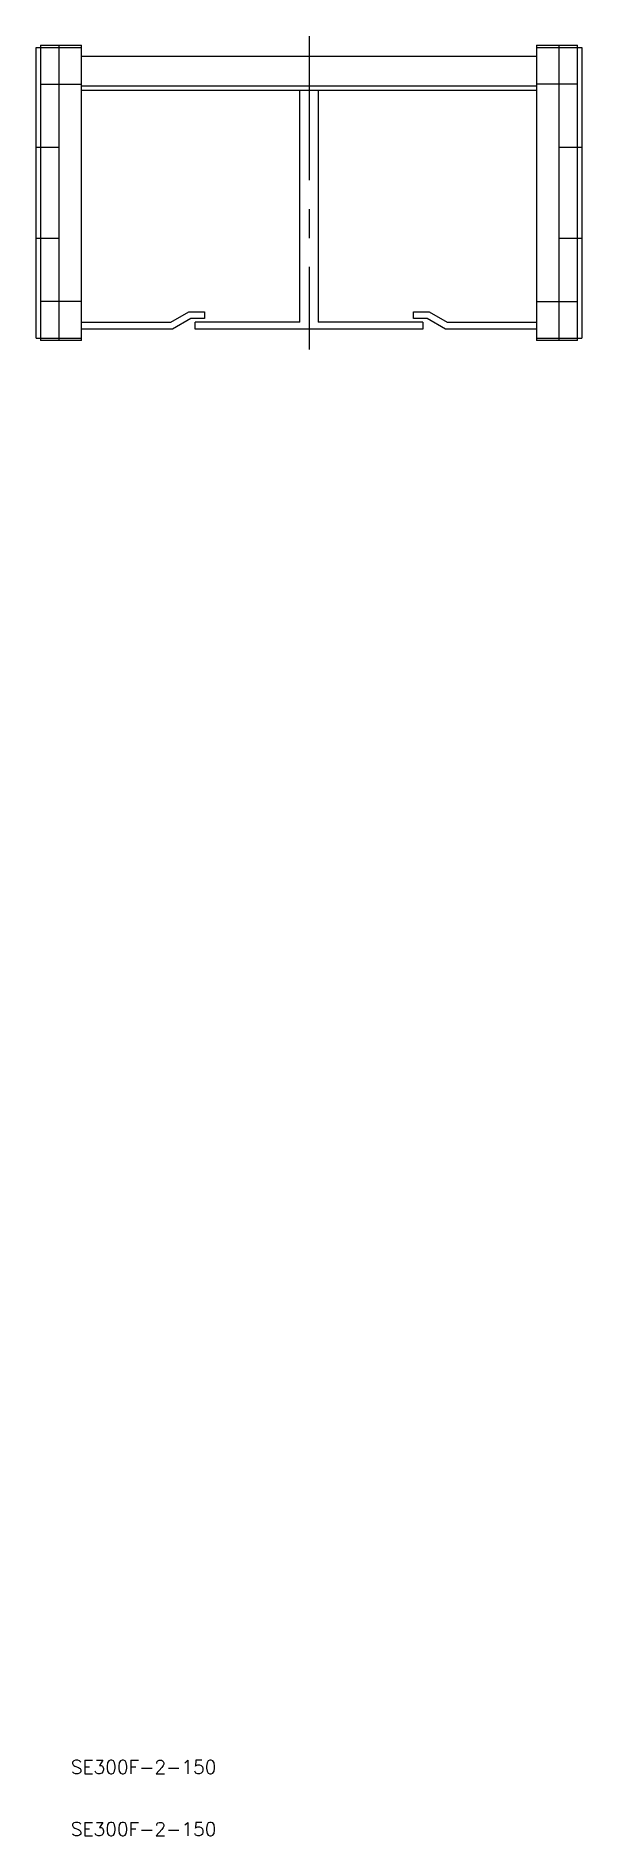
# Model space of a CAD drawing. Extents: x -197 to 865, y -494 to 120.
# Drawn here: x -197.3 to -77.3, y -494.1 to -98 of the extents above; entities that cross this region are included whole.
import ezdxf

# ---------------------------------------------------------------- set-up
doc = ezdxf.new("R2010")
doc.units = 0
doc.linetypes.add('CENTER', pattern=[50.8, 31.75, -6.35, 6.35, -6.35])
doc.layers.get('0').update_dxf_attribs({"linetype": 'CONTINUOUS'})
doc.layers.add('CENTER', color=1, linetype='CONTINUOUS')
doc.styles.get("Standard").update_dxf_attribs({"font": 'txt.shx', "height": 3, "bigfont": 'bigfont.shx'})

# ---------------------------------------------------------------- blocks, each defined once
blk = doc.blocks.new('*U2')
at = {"color": 7, "linetype": 'CONTINUOUS'}
blk.add_text('SE300F-2-150', height=3, dxfattribs=at).set_placement((-189.7, -494.06))
blk = doc.blocks.new('*U3')
at = {"color": 7, "linetype": 'CONTINUOUS'}
blk.add_text('SE300F-2-150', height=3, dxfattribs=at).set_placement((-189.7, -480.39))

msp = doc.modelspace()

# ---------------------------------------------------------------- linework, layer by layer
at = {"color": 7, "linetype": 'CONTINUOUS'}
for p, q in [((-197.33, -164.5), (-197.33, -100.5)), ((-197.33, -100.5), (-196.33, -100.5)), ((-196.33, -100), (-187.33, -100)), ((-196.33, -100), (-196.33, -165)), ((-196.33, -100.5), (-187.33, -100.5)), ((-192.33, -100), (-192.33, -165)), ((-192.33, -100.5), (-192.33, -164.5)), ((-192.33, -100.5), (-192.33, -100.5)), ((-187.33, -165), (-187.33, -100)), ((-87.33, -102.5), (-187.33, -102.5)), ((-87.33, -100), (-87.33, -165)), ((-87.33, -100), (-78.33, -100)), ((-87.33, -100.5), (-77.33, -100.5)), ((-82.34, -164.5), (-82.34, -100.5)), ((-82.34, -100.5), (-82.33, -100.5)), ((-82.33, -165), (-82.33, -100)), ((-78.33, -165), (-78.33, -100)), ((-77.33, -100.5), (-77.33, -164.5)), ((-196.33, -108.58), (-187.33, -108.58)), ((-87.33, -109.05), (-187.33, -109.05)), ((-87.33, -110), (-187.33, -110)), ((-139.33, -161), (-139.33, -110)), ((-135.33, -110), (-135.33, -161)), ((-78.33, -108.58), (-87.33, -108.58)), ((-192.33, -122.5), (-197.33, -122.5)), ((-192.33, -122.51), (-192.33, -122.51)), ((-82.34, -122.51), (-82.33, -122.51)), ((-77.33, -122.5), (-82.33, -122.5)), ((-197.33, -142.5), (-192.33, -142.5)), ((-192.33, -142.49), (-192.33, -142.49)), ((-82.33, -142.49), (-82.34, -142.49)), ((-82.33, -142.5), (-77.33, -142.5)), ((-187.33, -156.42), (-196.33, -156.42)), ((-87.33, -156.42), (-78.33, -156.42)), ((-187.33, -161), (-167.73, -161)), ((-167.73, -161), (-163.73, -158.69)), ((-163.33, -160.19), (-167.33, -162.5)), ((-163.73, -158.69), (-160.33, -158.69)), ((-160.33, -160.19), (-163.33, -160.19)), ((-139.33, -161), (-162.33, -161)), ((-162.33, -162.5), (-162.33, -161)), ((-160.33, -158.69), (-160.33, -160.19)), ((-112.33, -161), (-135.33, -161)), ((-114.33, -158.69), (-110.93, -158.69)), ((-114.33, -160.19), (-114.33, -158.69)), ((-111.33, -160.19), (-114.33, -160.19)), ((-112.33, -161), (-112.33, -162.5)), ((-107.33, -162.5), (-111.33, -160.19)), ((-110.93, -158.69), (-106.93, -161)), ((-106.93, -161), (-87.33, -161)), ((-197.33, -164.5), (-187.33, -164.5)), ((-187.33, -165), (-196.33, -165)), ((-192.33, -164.5), (-192.33, -164.5)), ((-167.33, -162.5), (-187.33, -162.5)), ((-112.33, -162.5), (-162.33, -162.5)), ((-87.33, -162.5), (-107.33, -162.5)), ((-87.33, -164.5), (-77.33, -164.5)), ((-78.33, -165), (-87.33, -165)), ((-82.33, -164.5), (-82.34, -164.5))]:
    msp.add_line(p, q, dxfattribs=at)
at = {"layer": 'CENTER', "color": 1, "linetype": 'CENTER'}
msp.add_line((-137.33, -98), (-137.33, -167), dxfattribs=at)

# ---------------------------------------------------------------- block references
at = {"color": 7, "linetype": 'CONTINUOUS'}
for name in ['*U3', '*U2']:
    msp.add_blockref(name, (0, 0), dxfattribs=at)

doc.saveas('drawing.dxf')
